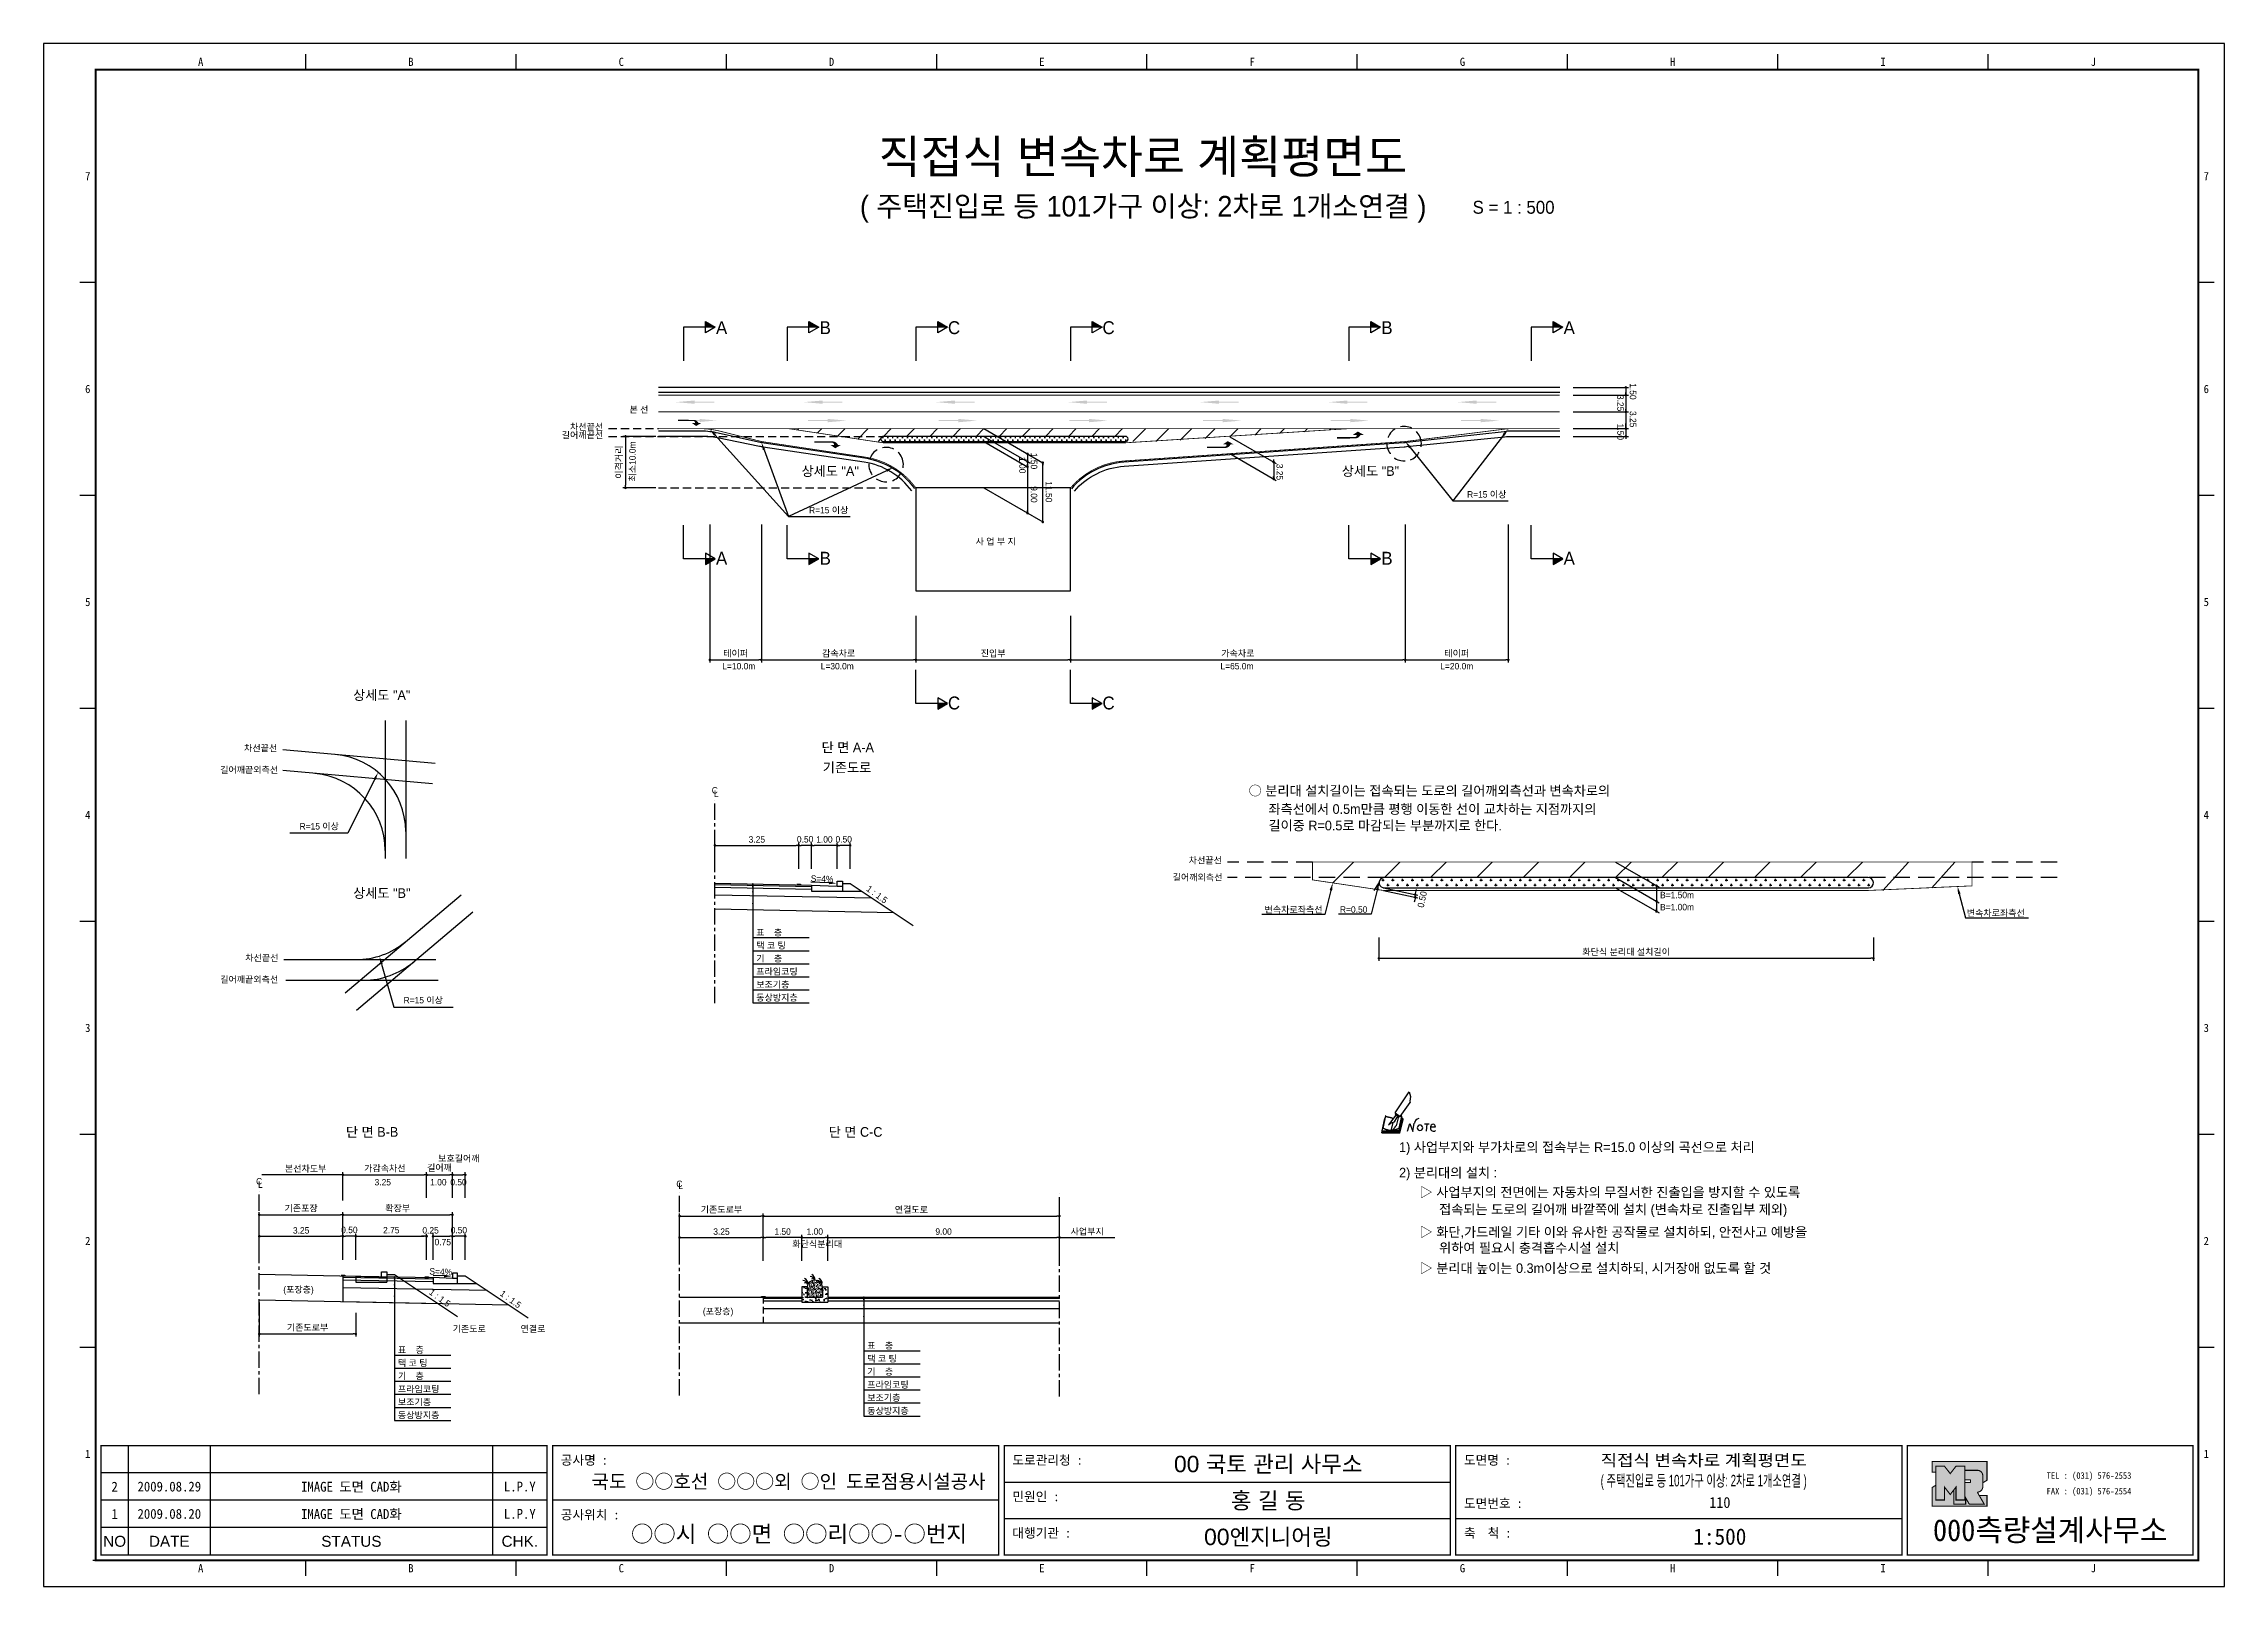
# Model space of a CAD drawing. Header units: millimetres. Extents: x 473 to 897, y 8 to 307.
import ezdxf
from ezdxf.enums import TextEntityAlignment as Align

# ---------------------------------------------------------------- set-up
doc = ezdxf.new("R2010")
doc.units = ezdxf.units.MM
doc.linetypes.add('CENTER', pattern=[50.8, 31.75, -6.35, 6.35, -6.35])
doc.linetypes.add('HIDDEN', pattern=[9.525, 6.35, -3.175])
for name, color, linetype in [('CC-GSTR-0004', 4, 'Continuous'), ('CM-LANE-0030', 30, 'Continuous'), ('CZ-DIMT-0002', 7, 'Continuous'), ('CZ-EXST-0002', 1, 'Continuous'), ('CZ-LIN1-0007', 7, 'Continuous'), ('CZ-LIN2-0003', 3, 'Continuous'), ('CZ-LINE-0001', 7, 'Continuous'), ('CZ-TEXT-BOX0', 7, 'Continuous'), ('TITLE', 7, 'Continuous')]:
    doc.layers.add(name, color=color, linetype=linetype)
doc.styles.add('견고딕', font='arial.ttf')
doc.styles.add('돋움', font='')
doc.styles.add('돋음체', font='')
doc.styles.get('돋움').set_extended_font_data('Dotum')
doc.styles.get('돋음체').set_extended_font_data('DotumChe')

msp = doc.modelspace()

# ---------------------------------------------------------------- texts
at = {"layer": 'CZ-DIMT-0002', "style": '돋움'}
for s, height, p in [('A', 2.5, (604.89, 251.82)), ('B', 2.5, (625.01, 251.82)), ('C', 2.5, (650.01, 251.82)), ('C', 2.5, (680.01, 251.82)), ('B', 2.5, (734.06, 251.82)), ('A', 2.5, (769.44, 251.82)), ('차선끝선', 1.25, (578.68, 232.57)), ('본 선', 1.25, (588.83, 235.92)), ('길어깨끝선', 1.25, (577.88, 230.97)), ('상세도 "A"', 1.875, (625.97, 223.98)), ('상세도 "B"', 1.875, (730.85, 224)), ('R=15 이상', 1.25, (753.43, 219.47)), ('R=15 이상', 1.25, (625.68, 216.41)), ('A', 2.5, (604.89, 207.08)), ('B', 2.5, (625.01, 207.08)), ('사 업 부 지', 1.25, (658.1, 210.32)), ('B', 2.5, (734.06, 207.08)), ('A', 2.5, (769.44, 207.08)), ('L=10.0m', 1.25, (608.23, 186.13)), ('L=30.0m', 1.25, (627.34, 186.13)), ('L=65.0m', 1.25, (704.94, 186.13)), ('L=20.0m', 1.25, (747.61, 186.13)), ('C', 2.5, (650.01, 178.99)), ('C', 2.5, (680.01, 178.99)), ('차선끝선', 1.25, (515.4, 170.21)), ('길어깨끝외측선', 1.25, (513.17, 166.01)), ('C', 1.25, (603.56, 162.05)), ('L', 1.25, (603.83, 161.39)), ('R=15 이상', 1.25, (526.78, 155.06)), ('차선끝선', 1.25, (698.8, 148.45)), ('차선끝선', 1.25, (515.63, 129.53)), ('길어깨끝외측선', 1.25, (513.18, 125.34)), ('R=15 이상', 1.25, (546.97, 121.32)), ('C', 1.25, (515.1, 86.18)), ('L', 1.25, (515.36, 85.52)), ('C', 1.25, (596.69, 85.68)), ('L', 1.25, (596.95, 85.28))]:
    msp.add_text(s, height=height, dxfattribs=at).set_placement(p, align=Align.MIDDLE_CENTER)
for s, rotation, p in [('3.25', 270, (778.76, 238.77)), ('1.50', 270, (781.2, 241.04)), ('1.50', 270, (778.76, 233.21)), ('3.25', 270, (781.2, 235.65)), ('최소10.0m', 90, (588.21, 221.97))]:
    msp.add_text(s, height=1.25, rotation=rotation, dxfattribs=at).set_placement(p)
for s, p in [('○ 분리대 설치길이는 접속되는 도로의 길어깨외측선과 변속차로의', (707.2, 161.97)), ('좌측선에서 0.5m만큼 평행 이동한 선이 교차하는 지점까지의', (711.05, 158.41)), ('길이중 R=0.5로 마감되는 부분까지로 한다.', (711.05, 155.21)), ('1) 사업부지와 부가차로의 접속부는 R=15.0 이상의 곡선으로 처리', (736.41, 92.79)), ('2) 분리대의 설치 :', (736.41, 87.85)), ('▷ 사업부지의 전면에는 자동차의 무질서한 진출입을 방지할 수 있도록', (740.39, 84.05)), ('접속되는 도로의 길어깨 바깥쪽에 설치 (변속차로 진출입부 제외)', (744.18, 80.72)), ('▷ 화단,가드레일 기타 이와 유사한 공작물로 설치하되, 안전사고 예방을', (740.39, 76.32)), ('위하여 필요시 충격흡수시설 설치', (744.18, 73.25)), ('▷ 분리대 높이는 0.3m이상으로 설치하되, 시거장애 없도록 할 것', (740.39, 69.31))]:
    msp.add_text(s, height=1.875, dxfattribs=at).set_placement(p, align=Align.MIDDLE_LEFT)
for s, rotation, p in [('S=4%', 357.7094, (624.4, 144.87)), ('1 : 1.5', 323.8881, (635.06, 141.83)), ('S=4%', 357.7094, (550.37, 68.63)), ('1 : 1.5', 323.8881, (550.19, 63.54)), ('1 : 1.5', 323.8881, (563.94, 63.29))]:
    msp.add_text(s, height=1.25, rotation=rotation, dxfattribs=at).set_placement(p, align=Align.MIDDLE_CENTER)
for s, p in [('길어깨외측선', (692.45, 144.54)), ('B=1.50m', (787.08, 141.1)), ('B=1.00m', (787.08, 138.76)), ('변속차로좌측선', (710.29, 138.27)), ('R=0.50', (724.93, 138.29)), ('변속차로좌측선', (846.62, 137.6)), ('표    층', (611.61, 133.84)), ('택 코 팅', (611.61, 131.31)), ('프라임코팅', (611.61, 126.25)), ('기    층', (611.61, 128.78)), ('보조기층', (611.61, 123.72)), ('동상방지층', (611.61, 121.19)), ('3.25', (537.52, 85.37)), ('1.00', (548.31, 85.37)), ('0.50', (552.22, 85.37)), ('사업부지', (672.64, 75.79)), ('화단식분리대', (618.63, 73.38)), ('(포장층)', (519.79, 64.54)), ('(포장층)', (601.25, 60.32)), ('기존도로', (552.68, 56.93)), ('연결로', (565.86, 56.93)), ('표    층', (633.16, 53.67)), ('표    층', (542.05, 52.82)), ('택 코 팅', (542.05, 50.29)), ('택 코 팅', (633.16, 51.14)), ('프라임코팅', (542.05, 45.22)), ('기    층', (542.05, 47.75)), ('프라임코팅', (633.16, 46.08)), ('기    층', (633.16, 48.61)), ('보조기층', (542.05, 42.69)), ('보조기층', (633.16, 43.55)), ('동상방지층', (633.16, 41.01)), ('동상방지층', (542.05, 40.16))]:
    msp.add_text(s, height=1.25, dxfattribs=at).set_placement(p)
at = {"layer": 'CZ-DIMT-0002', "char_height": 1.25, "attachment_point": 5, "style": '돋움'}
for s, insert, rotation in [('1.00', (663.27, 225.13), 270), ('1.50', (665.53, 225.94), 270), ('3.25', (713.23, 223.82), 270), ('9.00', (665.53, 219.46), 270), ('11.50', (668.42, 219.97), 270), ('\\A1;0.50', (740.9, 140.87), 78.0015)]:
    msp.add_mtext(s, dxfattribs=dict(at, insert=insert, rotation=rotation))
at = {"layer": 'CZ-DIMT-0002', "insert": (524.14, 88.56), "char_height": 1.25, "attachment_point": 5, "style": '돋움'}
msp.add_mtext('본선차도부', dxfattribs=at)
at = {"layer": 'CZ-LINE-0001', "insert": (585.04, 225.73), "char_height": 1.25, "attachment_point": 5, "rotation": 90, "style": '돋움'}
msp.add_mtext('\\A1;이격거리', dxfattribs=at)
at = {"layer": 'CZ-LINE-0001', "char_height": 1.25, "attachment_point": 5, "style": '돋움'}
for s, insert in [('\\A1;테이퍼', (607.61, 188.55)), ('\\A1;감속차로', (627.61, 188.55)), ('\\A1;진입부', (657.61, 188.55)), ('\\A1;가속차로', (705.11, 188.55)), ('\\A1;테이퍼', (747.61, 188.55)), ('\\A1;3.25', (611.73, 152.5)), ('\\A1;0.50', (621.1, 152.53)), ('\\A1;1.00', (624.85, 152.51)), ('\\A1;0.50', (628.6, 152.53)), ('\\A1;화단식 분리대 설치길이', (780.49, 130.63)), ('\\A1;가감속차선', (539.51, 88.62)), ('\\A1;길어깨', (550.13, 88.74)), ('\\A1;보호길어깨', (553.88, 90.54)), ('\\A1;기존포장', (523.26, 80.87)), ('\\A1;확장부', (542.01, 80.87)), ('\\A1;기존도로부', (604.86, 80.63)), ('\\A1;연결도로', (641.73, 80.62)), ('\\A1;3.25', (523.26, 76.64)), ('\\A1;0.50', (532.63, 76.72)), ('\\A1;2.75', (540.76, 76.68)), ('\\A1;0.25', (548.39, 76.65)), ('\\A1;0.50', (553.88, 76.67)), ('\\A1;3.25', (604.86, 76.4)), ('\\A1;1.50', (616.73, 76.4)), ('\\A1;1.00', (622.98, 76.4)), ('\\A1;9.00', (647.98, 76.4)), ('\\A1;0.75', (550.76, 74.37)), ('\\A1;기존도로부', (524.51, 57.73))]:
    msp.add_mtext(s, dxfattribs=dict(at, insert=insert))
at = {"layer": 'CZ-TEXT-BOX0', "style": '돋움'}
for s, p in [('상세도 "A"', (538.91, 180.52)), ('단 면 A-A', (629.38, 170.37)), ('기존도로', (629.24, 166.47)), ('상세도 "B"', (538.93, 142.1)), ('단 면 B-B', (537.04, 95.75)), ('단 면 C-C', (630.9, 95.75))]:
    msp.add_text(s, height=1.875, dxfattribs=at).set_placement(p, align=Align.MIDDLE_CENTER)
at = {"layer": 'TITLE', "color": 3, "linetype": 'Continuous', "style": '돋음체'}
for s, p in [('A', (503.76, 303.41)), ('B', (544.58, 303.41)), ('C', (585.41, 303.41)), ('D', (626.23, 303.41)), ('E', (667.06, 303.41)), ('F', (707.88, 303.41)), ('G', (748.71, 303.41)), ('H', (789.53, 303.41)), ('I', (830.36, 303.41)), ('J', (871.18, 303.41)), ('7', (481.84, 281.24)), ('7', (893.11, 281.24)), ('6', (481.84, 239.91)), ('6', (893.11, 239.91)), ('5', (481.84, 198.58)), ('5', (893.11, 198.58)), ('4', (481.84, 157.25)), ('4', (893.11, 157.25)), ('3', (481.84, 115.93)), ('3', (893.11, 115.93)), ('2', (481.84, 74.6)), ('2', (893.11, 74.6)), ('1', (481.84, 33.27)), ('1', (893.11, 33.27)), ('A', (503.76, 11.09)), ('B', (544.58, 11.09)), ('C', (585.41, 11.09)), ('D', (626.23, 11.09)), ('E', (667.06, 11.09)), ('F', (707.88, 11.09)), ('G', (748.71, 11.09)), ('H', (789.53, 11.09)), ('I', (830.36, 11.09)), ('J', (871.18, 11.09))]:
    msp.add_text(s, height=1.59, dxfattribs=at).set_placement(p, align=Align.MIDDLE)
at = {"layer": 'TITLE', "style": '돋움'}
for s, height, p in [('직접식 변속차로 계획평면도', 6.5, (686.68, 285.02)), ('( 주택진입로 등 101가구 이상: 2차로 1개소연결 )', 4, (686.73, 275.39))]:
    msp.add_text(s, height=height, dxfattribs=at).set_placement(p, align=Align.MIDDLE_CENTER)
msp.add_text('S = 1 : 500', height=2.5, dxfattribs=at).set_placement((750.68, 275.18), align=Align.MIDDLE_LEFT)
at = {"layer": 'TITLE', "style": '돋음체'}
for s, p in [('공사명 : ', (573.67, 31.17)), ('도로관리청 :', (661.34, 31.17)), ('도면명 :', (749.01, 31.17)), ('민원인 :', (661.34, 24.09)), ('공사위치 :', (573.67, 20.56)), ('도면번호 :', (749.01, 22.77)), ('대행기관 :', (661.34, 17.02)), ('축  척 :', (749.01, 17.02))]:
    msp.add_text(s, height=1.804, dxfattribs=at).set_placement(p)
at = {"layer": 'TITLE', "color": 7, "linetype": 'Continuous'}
for s, height, style, p in [('00 국토 관리 사무소', 3.1832, '견고딕', (711.01, 31.34)), ('국도 ○○호선 ○○○외 ○인 도로점용시설공사', 2.7, '돋음체', (617.89, 27.96)), ('홍 길 동', 3.183, '견고딕', (711.01, 24.27)), ('○○시 ○○면 ○○리○○-○번지', 3.1832, '돋음체', (619.91, 17.79)), ('00엔지니어링', 3.183, '견고딕', (711.01, 17.2))]:
    msp.add_text(s, height=height, dxfattribs=dict(at, style=style)).set_placement(p, align=Align.MIDDLE)
at = {"layer": 'TITLE', "style": '돋움'}
for s, width, p, p2 in [('직접식 변속차로 계획평면도', 1.010039, (775.55, 30.91), (815.55, 30.91)), ('( 주택진입로 등 101가구 이상: 2차로 1개소연결 )', 0.572675, (775.55, 26.96), (815.55, 26.96))]:
    msp.add_text(s, height=2.25, dxfattribs=dict(at, width=width)).set_placement(p, p2, align=Align.FIT)
at = {"layer": 'TITLE', "color": 180, "style": '돋음체'}
for s, p in [('TEL : (031) 576-2553', (862.12, 28.44)), ('FAX : (031) 576-2554', (862.12, 25.41))]:
    msp.add_text(s, height=1.2733, dxfattribs=at).set_placement(p)
at = {"layer": 'TITLE', "color": 1, "linetype": 'Continuous', "style": '돋음체'}
msp.add_text('2', height=1.91, dxfattribs=at).set_placement((487.06, 26.92), align=Align.MIDDLE)
at = {"layer": 'TITLE', "linetype": 'Continuous'}
for s, height, style, p in [('2009.08.29', 1.91, '돋음체', (497.67, 26.92)), ('L.P.Y', 1.91, '돋음체', (565.71, 26.92)), ('1', 1.91, '돋음체', (487.06, 21.62)), ('2009.08.20', 1.91, '돋음체', (497.67, 21.62)), ('L.P.Y', 1.91, '돋음체', (565.71, 21.62)), ('110', 2.122, '돋음체', (798.68, 23.83)), ('NO', 2.122, '견고딕', (487.06, 16.31)), ('DATE', 2.122, '견고딕', (497.67, 16.31)), ('STATUS', 2.122, '견고딕', (533.02, 16.31)), ('CHK.', 2.122, '견고딕', (565.71, 16.31)), ('1:500', 3.183, '돋음체', (798.68, 17.2))]:
    msp.add_text(s, height=height, dxfattribs=dict(at, style=style)).set_placement(p, align=Align.MIDDLE)
at = {"layer": 'TITLE', "style": '돋음체'}
for p in [(533.02, 26.92), (533.02, 21.62)]:
    msp.add_text('IMAGE 도면 CAD화', height=1.9099, dxfattribs=at).set_placement(p, align=Align.MIDDLE)
at = {"layer": 'TITLE', "color": 180, "style": '돋음체'}
msp.add_text('000측량설계사무소', height=4.244, dxfattribs=at).set_placement((862.81, 16.35), align=Align.CENTER)

# ---------------------------------------------------------------- blocks, each defined once
blk = doc.blocks.new('note')
for p, q in [((0.85, 3.5), (3.53, 7.57)), ((1.8, 2.79), (3.74, 5.46)), ((3.53, 7.57), (3.8, 6.64)), ((3.8, 6.64), (3.69, 5.72)), ((3.69, 5.72), (3.74, 5.46)), ((-1.24, 2.36), (-1.77, 0)), ((-1.77, 0), (1.77, 0)), ((-1.77, 0), (-1.77, -0.3)), ((-1.53, 0.52), (-1.55, 0.54)), ((-1.01, 2.9), (-1.53, 0.52)), ((-1.48, 0.48), (-1.53, 0.52)), ((-1.43, 0.44), (-1.48, 0.48)), ((-1.38, 0.41), (-1.43, 0.44)), ((-1.33, 0.4), (-1.38, 0.41)), ((-1.27, 0.37), (-1.33, 0.4)), ((-1.22, 0.35), (-1.27, 0.37)), ((-1.13, 2.36), (-1.24, 2.36)), ((-1.17, 0.33), (-1.22, 0.35)), ((-1.12, 0.32), (-1.17, 0.33)), ((-1.02, 0.25), (-1.12, 0.32)), ((-0.97, 0.22), (-1.02, 0.25)), ((-1, 2.9), (-1.01, 2.9)), ((-0.98, 2.85), (-1, 2.9)), ((-0.95, 2.8), (-0.98, 2.85)), ((-0.93, 0.21), (-0.97, 0.22)), ((-0.9, 2.75), (-0.95, 2.8)), ((-0.88, 0.19), (-0.93, 0.21)), ((-0.85, 2.72), (-0.9, 2.75)), ((-0.8, 0.18), (-0.88, 0.19)), ((-0.79, 2.69), (-0.85, 2.72)), ((-0.75, 0.17), (-0.8, 0.18)), ((-0.74, 2.68), (-0.79, 2.69)), ((-0.7, 0.16), (-0.75, 0.17)), ((-0.69, 2.65), (-0.74, 2.68)), ((-0.64, 0.15), (-0.7, 0.16)), ((-0.64, 2.65), (-0.69, 2.65)), ((-0.59, 2.63), (-0.64, 2.65)), ((-0.58, 0.14), (-0.64, 0.15)), ((-0.54, 2.62), (-0.59, 2.63)), ((-0.53, 0.13), (-0.58, 0.14)), ((-0.48, 2.61), (-0.54, 2.62)), ((-0.48, 0.12), (-0.53, 0.13)), ((-0.43, 2.61), (-0.48, 2.61)), ((-0.43, 0.11), (-0.48, 0.12)), ((0.75, 2.77), (-0.46, 1.16)), ((0.37, 2.24), (-0.46, 1.16)), ((-0.46, 1.16), (-0.08, 1.47)), ((-0.38, 2.59), (-0.43, 2.61)), ((-0.38, 0.08), (-0.43, 0.11)), ((-0.33, 2.59), (-0.38, 2.59)), ((-0.29, 0.06), (-0.38, 0.08)), ((-0.27, 2.58), (-0.33, 2.59)), ((-0.23, 0.05), (-0.29, 0.06)), ((-0.22, 2.57), (-0.27, 2.58)), ((-0.16, 0.04), (-0.23, 0.05)), ((-0.17, 2.56), (-0.22, 2.57)), ((-0.12, 2.55), (-0.17, 2.56)), ((-0.11, 0.03), (-0.16, 0.04)), ((-0.07, 2.53), (-0.12, 2.55)), ((-0.04, 0.02), (-0.11, 0.03)), ((-0.08, 1.47), (0.72, 1.75)), ((-0.01, 2.51), (-0.07, 2.53)), ((-0.05, -0.3), (-0.05, 0)), ((0, 0), (-0.04, 0.02)), ((0.04, 2.5), (-0.01, 2.51)), ((0.37, 1.63), (0, 0)), ((0, 0), (1.6, 0.53)), ((0, 0), (1.65, 0.18)), ((0, 0.01), (0.06, 0.04)), ((0, -0.3), (0, 0)), ((0.09, 2.48), (0.04, 2.5)), ((0.05, -0.3), (0.05, 0)), ((0.06, 0.04), (0.11, 0.07)), ((0.14, 2.48), (0.09, 2.48)), ((0.11, 0.07), (0.16, 0.09)), ((0.2, 2.47), (0.14, 2.48)), ((0.16, 0.09), (0.21, 0.12)), ((0.26, 2.43), (0.18, 2.46)), ((0.21, 0.12), (0.27, 0.14)), ((0.34, 2.4), (0.26, 2.43)), ((0.27, 0.14), (0.36, 0.19)), ((0.45, 2.37), (0.34, 2.4)), ((0.36, 0.19), (0.41, 0.22)), ((0.41, 0.22), (0.46, 0.27)), ((0.46, 0.27), (0.51, 0.3)), ((0.51, 0.3), (0.56, 0.34)), ((0.56, 0.34), (0.6, 0.4)), ((0.6, 0.4), (0.64, 0.45)), ((0.64, 0.45), (0.67, 0.51)), ((0.67, 0.51), (0.74, 0.58)), ((0.72, 1.75), (1.16, 2.53)), ((0.74, 0.58), (0.79, 0.63)), ((1, 3.1), (0.75, 2.77)), ((0.79, 0.63), (0.83, 0.68)), ((0.83, 0.68), (0.86, 0.73)), ((0.85, 3.5), (1.8, 2.79)), ((1, 3.4), (0.85, 3.21)), ((0.85, 3.21), (1.52, 2.71)), ((0.86, 0.73), (0.89, 0.79)), ((0.89, 0.84), (0.92, 0.89)), ((0.89, 0.79), (0.89, 0.84)), ((0.92, 0.89), (0.96, 0.95)), ((0.96, 0.95), (1.01, 0.97)), ((1.47, 2.74), (1.01, 0.97)), ((1.16, 2.53), (1.37, 2.82)), ((2.13, 2.84), (1.44, 2.63)), ((1.52, 2.71), (1.66, 2.9)), ((1.6, 0.53), (2.13, 2.84)), ((1.65, 0.18), (2.19, 2.48)), ((1.77, 0), (2.3, 2.36)), ((1.77, -0.3), (2.3, 2.07)), ((1.77, -0.38), (2.3, 1.99)), ((1.77, -0.44), (2.3, 1.93)), ((1.77, 0), (1.77, -0.3)), ((2.19, 2.48), (2.04, 2.47)), ((2.3, 2.36), (2.16, 2.36)), ((2.3, 2.36), (2.3, 2.07)), ((3.21, -0.08), (3.68, 1.4)), ((3.68, 1.4), (4.26, -0.14)), ((4.26, -0.14), (4.56, 1.44)), ((6.55, 1.34), (7.46, 1.34)), ((7.01, 1.34), (6.87, -0.11)), ((7.71, 0.77), (7.71, 0.55)), ((7.71, 0.77), (8.67, 0.77)), ((-1.77, -0.3), (1.77, -0.3)), ((-1.77, -0.43), (-1.77, -0.3)), ((-1.77, -0.37), (1.77, -0.37)), ((-1.77, -0.43), (1.77, -0.43))]:
    blk.add_line(p, q)
for centre, major_axis, start_param, end_param in [((0.4, 2.31), (0.0702, 0.0702), 3.283946, 6.425539), ((5.68, 1.23), (-0.806, 0.806), -0.591174, 0.597824), ((5.66, 0.58), (-0.378, 0.378), 3.926991, 10.210176), ((8.3, 0.49), (0.422, 0.422), 2.265602, 4.634911), ((8.19, 0.77), (-0.342, 0.342), 3.926991, 7.068583)]:
    blk.add_ellipse(centre, major_axis=major_axis, ratio=1, start_param=start_param, end_param=end_param)
blk = doc.blocks.new('_Dot')
at = {"color": 0, "linetype": 'ByBlock', "lineweight": -2}
blk.add_line((-0.5, 0), (-1, 0), dxfattribs=at)
at = {"color": 0, "linetype": 'ByBlock', "const_width": 0.5}
blk.add_lwpolyline([(-0.25, 0, 1), (0.25, 0, 1)], format="xyb", close=True, dxfattribs=at)

# ---------------------------------------------------------------- hatches: boundary and pattern name
at = {"layer": 'CM-LANE-0030'}
h = msp.add_hatch(dxfattribs=at)
h.set_pattern_fill('ANSI31', color=30, style=0)
h.set_pattern_definition([(45, (469.8626, 1.407), (-2.245064, 2.245064), [])])
h.paths.add_polyline_path([(690.56, 229.73), (726.67, 232.23), (617.86, 232.23), (633.21, 229.93, -0.015132), (634.3, 229.73), (636.24, 229.73, 0.001024), (636.16, 229.75, -0.857281), (636.32, 230.73), (683.3, 230.73, -0.966023), (683.33, 229.73), (683.32, 229.73)])
at = {"layer": 'CZ-EXST-0002'}
h = msp.add_hatch(dxfattribs=at)
h.set_pattern_fill('AR-CONC', color=256, scale=0.01, style=0)
h.set_pattern_definition([(50, (-487.637, 3546.5537), (1.8218467, -0.15939086), [0.1905, -2.0955]), (355, (-487.637, 3546.5537), (-0.3524283, 1.9105664), [0.1524, -1.6764]), (100.451, (-487.4851, 3546.5404), (1.469425, 1.7511669), [0.1619, -1.7809]), (46.1842, (-487.637, 3547.0617), (2.7107904, -0.4204233), [0.28575, -3.14325]), (96.6356, (-487.411, 3547.0266), (2.3740423, 2.4742556), [0.24285, -2.67135]), (351.184, (-487.637, 3547.0617), (2.374046, 2.4742512), [0.2286, -2.5146]), (21, (-487.383, 3546.9347), (1.5161488, -1.0226552), [0.1905, -2.0955]), (326, (-487.383, 3546.9347), (0.6180203, 1.8418797), [0.1524, -1.6764]), (71.4514, (-487.2566, 3546.8494), (2.1341649, 0.8192286), [0.1619, -1.7809]), (37.5, (-487.63693, 3546.55366), (0.03088603, 0.84555039), [0, -1.65608, 0, -1.7018, 0, -1.68275]), (7.5, (-487.6369, 3546.5537), (0.66819663, 1.00180575), [0, -0.97028, 0, -1.61798, 0, -0.64135]), (327.5, (-488.20335, 3546.55366), (1.35590595, -0.05728744), [0, -0.635, 0, -1.9812, 0, -2.6289]), (317.5, (-488.4574, 3546.5537), (1.4812918, 0.2542649), [0, -0.8255, 0, -1.31572, 0, -1.8669])])
h.paths.add_polyline_path([(625.48, 62.71), (625.48, 65.71), (624.48, 65.71), (624.48, 63.71), (621.48, 63.71), (621.48, 65.71), (620.48, 65.71), (620.48, 62.71)])
h = msp.add_hatch(dxfattribs=at)
h.set_pattern_fill('AR-SAND', color=256, scale=0.01, style=0)
h.set_pattern_definition([(37.5, (-487.63693, 3546.55366), (-0.016000313, 0.489413237), [0, -0.38608, 0, -0.4318, 0, -0.41275]), (7.5, (-487.63693, 3546.55366), (0.44952328, 0.7168251), [0, -0.20828, 0, -0.34798, 0, -0.13335]), (327.5, (-487.94935, 3546.55366), (0.79099237, 0.001437185), [0, -0.127, 0, -0.4572, 0, -0.5969]), (317.5, (-487.94935, 3546.55366), (0.76355645, 0.22292932), [0, -0.0635, 0, -0.29972, 0, -0.3429])])
edge = h.paths.add_edge_path()
edge.add_ellipse((622.98, 65.71), major_axis=(-1.5, 0), ratio=0.829212, start_angle=180, end_angle=360)
edge.add_line((621.48, 65.71), (621.48, 63.71))
edge.add_line((621.48, 63.71), (624.48, 63.71))
edge.add_line((624.48, 63.71), (624.48, 65.71))
at = {"layer": 'CZ-LIN1-0007'}
for points in [[(599.63, 237.69), (599.63, 237.48), (603.46, 237.48), (603.46, 237.26), (599.63, 237.26), (599.63, 237.05), (595.98, 237.37)], [(624.52, 237.69), (624.52, 237.48), (628.35, 237.48), (628.35, 237.26), (624.52, 237.26), (624.52, 237.05), (620.87, 237.37)], [(650.19, 237.69), (650.19, 237.48), (654.01, 237.48), (654.01, 237.26), (650.19, 237.26), (650.19, 237.05), (646.54, 237.37)], [(675.85, 237.69), (675.85, 237.48), (679.68, 237.48), (679.68, 237.26), (675.85, 237.26), (675.85, 237.05), (672.2, 237.37)], [(701.47, 237.69), (701.47, 237.48), (705.29, 237.48), (705.29, 237.26), (701.47, 237.26), (701.47, 237.05), (697.82, 237.37)], [(726.39, 237.69), (726.39, 237.48), (730.22, 237.48), (730.22, 237.26), (726.39, 237.26), (726.39, 237.05), (722.74, 237.37)], [(751.46, 237.69), (751.46, 237.48), (755.29, 237.48), (755.29, 237.26), (751.46, 237.26), (751.46, 237.05), (747.81, 237.37)], [(599.51, 233.93, -0.267976), (600.42, 233.32), (600.97, 233.33), (599.94, 232.75), (599.11, 233.32), (599.72, 233.32, 0.504994), (599.45, 233.69), (596.4, 233.71), (596.4, 233.95)], [(600.64, 234.1), (600.64, 233.91), (597.21, 233.91), (597.21, 233.72), (600.64, 233.72), (600.64, 233.53), (603.91, 233.81)], [(625.51, 234.11), (625.51, 233.9), (621.68, 233.9), (621.68, 233.69), (625.51, 233.69), (625.51, 233.47), (629.16, 233.79)], [(650.86, 234.11), (650.86, 233.9), (647.04, 233.9), (647.04, 233.69), (650.86, 233.69), (650.86, 233.47), (654.51, 233.79)], [(676.21, 234.11), (676.21, 233.9), (672.39, 233.9), (672.39, 233.69), (676.21, 233.69), (676.21, 233.47), (679.86, 233.79)], [(702.18, 234.11), (702.18, 233.9), (698.35, 233.9), (698.35, 233.69), (702.18, 233.69), (702.18, 233.47), (705.83, 233.79)], [(726.92, 234.11), (726.92, 233.9), (723.1, 233.9), (723.1, 233.69), (726.92, 233.69), (726.92, 233.47), (730.57, 233.79)], [(752.27, 234.11), (752.27, 233.9), (748.45, 233.9), (748.45, 233.69), (752.27, 233.69), (752.27, 233.47), (755.92, 233.79)], [(626.46, 229.76, -0.267976), (627.48, 229.08), (628.11, 229.08), (626.94, 228.42), (626, 229.07), (626.69, 229.07, 0.504994), (626.38, 229.49), (622.92, 229.51), (622.92, 229.78)], [(702.66, 228.46, 0.267976), (703.69, 229.15), (704.32, 229.15), (703.15, 229.81), (702.21, 229.16), (702.9, 229.15, -0.504994), (702.59, 228.74), (699.13, 228.72), (699.13, 228.44)], [(727.91, 230.32, 0.267976), (728.94, 231.01), (729.57, 231.01), (728.4, 231.67), (727.45, 231.02), (728.15, 231.01, -0.504994), (727.84, 230.59), (724.37, 230.58), (724.38, 230.3)], [(620.23, 143.68), (620.23, 143.81), (619.48, 143.82), (619.48, 143.7)], [(531.76, 67.82), (531.76, 67.95), (531.01, 67.96), (531.01, 67.84)], [(548.01, 67.5), (548.01, 67.62), (547.26, 67.64), (547.26, 67.51)], [(613.36, 63.71), (613.36, 63.83), (612.61, 63.83), (612.61, 63.71)]]:
    msp.add_hatch(color=256, dxfattribs=at).paths.add_polyline_path(points)
at = {"layer": 'CZ-LIN2-0003'}
h = msp.add_hatch(dxfattribs=at)
h.set_pattern_fill('CROSS', color=256, scale=0.075, style=0)
h.set_pattern_definition([(0, (469.86263, 1.4069), (0.47625, 0.47625), [0.238125, -0.714375]), (90, (469.9817, 1.28785), (-0.47625, 0.47625), [0.238125, -0.714375])])
h.paths.add_polyline_path([(683.3, 230.73), (636.32, 230.73, 1), (636.32, 229.73), (683.3, 229.73, 1)])
h = msp.add_hatch(dxfattribs=at)
h.set_pattern_fill('CROSS', color=256, scale=0.15, style=0)
h.set_pattern_definition([(0, (400.6267, -313.5342), (0.9525, 0.9525), [0.47625, -1.42875]), (90, (400.8648, -313.7723), (-0.9525, 0.9525), [0.47625, -1.42875])])
h.paths.add_polyline_path([(733.53, 145.11, 0.857281), (733.23, 143.16, -0.001024), (733.38, 143.11), (827.5, 143.11, 1), (827.5, 145.11)])
at = {"layer": 'CZ-LINE-0001'}
for points in [[(601.73, 253), (601.73, 251.9), (603.64, 251.9)], [(621.85, 253), (621.85, 251.9), (623.76, 251.9)], [(646.85, 253), (646.85, 251.9), (648.76, 251.9)], [(676.85, 253), (676.85, 251.9), (678.76, 251.9)], [(730.91, 253), (730.91, 251.9), (732.81, 251.9)], [(766.29, 253), (766.29, 251.9), (768.19, 251.9)], [(603.64, 206.95), (601.73, 206.95), (601.73, 205.85)], [(623.76, 206.95), (621.85, 206.95), (621.85, 205.85)], [(732.81, 206.95), (730.91, 206.95), (730.91, 205.85)], [(768.19, 206.95), (766.29, 206.95), (766.29, 205.85)], [(648.76, 178.86), (646.85, 178.86), (646.85, 177.76)], [(678.76, 178.86), (676.85, 178.86), (676.85, 177.76)]]:
    msp.add_hatch(color=256, dxfattribs=at).paths.add_polyline_path(points)
at = {"layer": 'TITLE', "ltscale": 150}
h = msp.add_hatch(color=8, dxfattribs=at)
edge = h.paths.add_edge_path()
edge.add_line((850.55, 31.8), (839.88, 31.8))
edge.add_line((839.88, 31.8), (839.88, 29.72))
edge.add_line((839.88, 29.72), (840.59, 29.72))
edge.add_line((840.59, 29.72), (840.59, 30.89))
edge.add_line((840.59, 30.89), (842.28, 30.89))
edge.add_line((842.28, 30.89), (843.41, 29.44))
edge.add_line((843.41, 29.44), (844.53, 30.89))
edge.add_line((844.53, 30.89), (846.23, 30.89))
edge.add_line((846.23, 30.89), (846.23, 30.09))
edge.add_line((846.23, 30.09), (848.66, 30.09))
edge.add_arc((848.66, 29.02), 1.07, 0, 90, ccw=False)
edge.add_line((849.73, 29.02), (849.73, 27.66))
edge.add_line((849.73, 27.66), (850.55, 28.16))
edge.add_line((850.55, 28.16), (850.55, 31.8))
h.paths.add_polyline_path([(844.09, 26.27), (843.41, 25.39), (842.28, 26.84), (842.28, 24.33), (840.59, 24.33), (840.59, 27.18), (839.88, 26.74), (839.88, 23.11), (850.55, 23.11), (850.55, 25.19), (849.05, 25.19), (850, 23.53), (847.1, 23.53), (846.4, 24.74), (846.4, 23.53), (844.09, 23.53)])
msp.add_hatch(color=5, dxfattribs=at).paths.add_polyline_path([(846.23, 30.89), (844.53, 30.89), (843.41, 29.44), (842.28, 30.89), (840.59, 30.89), (840.59, 24.33), (842.28, 24.33), (842.28, 26.84), (843.41, 25.39), (844.53, 26.84), (844.53, 24.33), (846.23, 24.33)])
h = msp.add_hatch(color=161, dxfattribs=at)
edge = h.paths.add_edge_path()
edge.add_arc((848.66, 29.02), 1.07, 360, 450)
edge.add_line((848.66, 30.09), (846.23, 30.09))
edge.add_line((846.23, 30.09), (846.23, 28.24))
edge.add_line((846.23, 28.24), (847.22, 28.24))
edge.add_arc((847.22, 28.13), 0.113, 0, 90, ccw=False)
edge.add_line((847.33, 28.13), (847.33, 27.82))
edge.add_arc((847.22, 27.82), 0.113, 270, 360, ccw=False)
edge.add_line((847.22, 27.7), (846.23, 27.7))
edge.add_line((846.23, 27.7), (846.23, 24.33))
edge.add_line((846.23, 24.33), (844.53, 24.33))
edge.add_line((844.53, 24.33), (844.53, 26.84))
edge.add_line((844.53, 26.84), (844.09, 26.27))
edge.add_line((844.09, 26.27), (844.09, 23.53))
edge.add_line((844.09, 23.53), (846.4, 23.53))
edge.add_line((846.4, 23.53), (846.4, 24.74))
edge.add_line((846.4, 24.74), (847.1, 23.53))
edge.add_line((847.1, 23.53), (850, 23.53))
edge.add_line((850, 23.53), (848.66, 25.85))
edge.add_arc((848.66, 26.92), 1.07, 270, 360)
edge.add_line((849.73, 26.92), (849.73, 29.02))

# ---------------------------------------------------------------- linework, layer by layer
at = {"color": 0, "linetype": 'ByBlock', "lineweight": -2}
for p, q in [((780.44, 239.98), (780.44, 239.73)), ((780.44, 238.98), (780.44, 239.23)), ((780.44, 238.48), (780.44, 238.23)), ((780.44, 235.73), (780.44, 235.98)), ((780.44, 235.23), (780.44, 234.98)), ((780.44, 232.48), (780.44, 232.73)), ((780.44, 232.48), (780.44, 232.73)), ((780.44, 230.48), (780.44, 230.23)), ((780.44, 230.48), (780.44, 230.23)), ((664.28, 227.07), (664.28, 226.82)), ((664.28, 226.07), (664.28, 226.32)), ((664.28, 225.57), (664.28, 225.32)), ((664.28, 225.07), (664.28, 225.32)), ((667.24, 225.37), (667.24, 225.12)), ((712.07, 225.98), (712.07, 226.23)), ((712.07, 225.48), (712.07, 225.23)), ((712.06, 222.72), (712.06, 222.97)), ((664.28, 216.07), (664.28, 216.32)), ((667.24, 214.37), (667.24, 214.62)), ((739.5, 141.06), (739.44, 140.81)), ((739.6, 142.04), (739.65, 142.29)), ((786.39, 143.28), (786.39, 143.03)), ((786.39, 140.28), (786.39, 140.03)), ((786.39, 138.78), (786.39, 139.03)), ((531.13, 87.42), (530.88, 87.42)), ((670.73, 75.26), (670.98, 75.26))]:
    msp.add_line(p, q, dxfattribs=at)
at = {"color": 0, "linetype": 'ByBlock', "const_width": 0.25}
for points in [[(780.44, 240.1, 1), (780.44, 240.35, 1)], [(780.44, 238.6, 1), (780.44, 238.85, 1)], [(780.44, 238.85, 1), (780.44, 238.6, 1)], [(780.44, 235.35, 1), (780.44, 235.6, 1)], [(780.44, 235.6, 1), (780.44, 235.35, 1)], [(780.44, 232.35, 1), (780.44, 232.1, 1)], [(780.44, 232.35, 1), (780.44, 232.1, 1)], [(780.44, 230.6, 1), (780.44, 230.85, 1)], [(780.44, 230.6, 1), (780.44, 230.85, 1)], [(664.28, 227.2, 1), (664.28, 227.45, 1)], [(664.28, 225.95, 1), (664.28, 225.7, 1)], [(664.28, 225.7, 1), (664.28, 225.95, 1)], [(664.28, 224.95, 1), (664.28, 224.7, 1)], [(667.24, 225.49, 1), (667.24, 225.74, 1)], [(712.07, 225.6, 1), (712.07, 225.85, 1)], [(712.07, 225.85, 1), (712.07, 225.6, 1)], [(712.06, 222.6, 1), (712.06, 222.35, 1)], [(664.28, 215.95, 1), (664.28, 215.7, 1)], [(667.24, 214.24, 1), (667.24, 213.99, 1)], [(739.57, 141.92, 1), (739.52, 141.68, 1)], [(739.52, 141.18, 1), (739.57, 141.42, 1)], [(786.39, 143.4, 1), (786.39, 143.65, 1)], [(786.39, 140.4, 1), (786.39, 140.65, 1)], [(786.39, 138.65, 1), (786.39, 138.4, 1)], [(531.26, 87.42, 1), (531.51, 87.42, 1)], [(670.61, 75.26, 1), (670.36, 75.26, 1)]]:
    msp.add_lwpolyline(points, format="xyb", close=True, dxfattribs=at)
at = {"layer": 'CC-GSTR-0004'}
for p, q in [((627.35, 144.44), (628.35, 144.44)), ((627.35, 143.44), (627.35, 144.44)), ((628.35, 144.44), (628.35, 142.44)), ((622.35, 143.64), (627.35, 143.44)), ((622.35, 143.64), (622.35, 142.44)), ((622.35, 142.44), (628.35, 142.44)), ((627.35, 143.44), (628.35, 143.44))]:
    msp.add_line(p, q, dxfattribs=at)
for points in [[(767.61, 240.23), (592.61, 240.23)], [(767.61, 239.23), (592.61, 239.23)], [(553.63, 67.33), (552.63, 67.33), (548.88, 67.48), (548.88, 66.33), (553.63, 66.33), (553.63, 68.33), (552.63, 68.33), (552.63, 67.33)]]:
    msp.add_lwpolyline(points, dxfattribs=at)
for points in [[(642.41, 220.58, 0.200301), (632.69, 226.47), (613.15, 229.4), (613.15, 229.4, -0.018175), (612.08, 229.6), (612.08, 229.6), (604.24, 231.36), (604.24, 231.36, 0.055452), (600.94, 231.73), (600.94, 231.73), (592.61, 231.73)], [(641.81, 220.14, 0.200301), (632.58, 225.72), (612.98, 228.66, -0.012396), (612.25, 228.79), (604.08, 230.44, 0.049659), (601.12, 230.73), (592.61, 230.73)], [(767.61, 231.73), (758.45, 231.73, 0.028022), (756.78, 231.64), (756.78, 231.64), (737.93, 229.52), (737.93, 229.52, -0.010735), (737.29, 229.46), (737.29, 229.46), (683, 225.7, 0.201252), (672.8, 220.57)], [(673.37, 220.08, -0.201252), (683.05, 224.95), (737.38, 228.71, 0.007667), (737.84, 228.75), (756.87, 230.65, -0.024952), (758.36, 230.73), (767.61, 230.73)]]:
    msp.add_lwpolyline(points, format="xyb", dxfattribs=at)
at = {"layer": 'CM-LANE-0030', "color": 30}
for p, q in [((723.53, 144.07), (727.57, 148.11)), ((731.55, 142.61), (732.53, 144.1)), ((733.55, 145.11), (736.55, 148.11)), ((742.53, 145.11), (745.53, 148.11)), ((751.51, 145.11), (754.51, 148.11)), ((760.49, 145.11), (763.49, 148.11)), ((769.47, 145.11), (772.47, 148.11)), ((778.45, 145.11), (781.45, 148.11)), ((787.43, 145.11), (790.43, 148.11)), ((796.41, 145.11), (799.41, 148.11)), ((805.39, 145.11), (808.39, 148.11)), ((814.37, 145.11), (817.37, 148.11)), ((823.35, 145.11), (826.35, 148.11)), ((830.33, 142.61), (835.33, 148.11)), ((839.81, 143.15), (844.31, 148.11))]:
    msp.add_line(p, q, dxfattribs=at)
at = {"layer": 'CM-LANE-0030', "color": 30, "const_width": 0.15}
msp.add_lwpolyline([(767.61, 235.48), (592.61, 235.48)], dxfattribs=at)
for points in [[(683.32, 229.48), (636.24, 229.48, -0.06063), (636.24, 229.48), (617.86, 232.23), (726.67, 232.23)], [(847.63, 148.11), (847.63, 143.5), (827.53, 142.61), (733.38, 142.61, -0.142447), (733.38, 142.61), (719.6, 144.66), (719.6, 148.11)]]:
    msp.add_lwpolyline(points, format="xyb", close=True, dxfattribs=at)
at = {"layer": 'CZ-EXST-0002'}
for p, q in [((539.57, 175.61), (539.57, 148.83)), ((543.56, 175.61), (543.56, 148.83)), ((549.27, 167.24), (519.68, 169.87)), ((548.78, 163.27), (519.68, 165.86)), ((531.78, 122.77), (554.33, 141.75)), ((533.99, 119.4), (556.59, 138.43)), ((519.9, 129.19), (549.38, 129.19)), ((520.32, 125.19), (549.86, 125.19)), ((515.13, 68.15), (533.88, 67.78)), ((533.88, 67.78), (533.88, 66.58)), ((533.88, 67.78), (538.88, 67.58)), ((538.88, 67.58), (538.88, 68.58)), ((538.88, 68.58), (539.88, 68.58)), ((539.88, 68.58), (539.88, 66.58)), ((539.88, 68.08), (541.38, 68.08)), ((541.38, 68.08), (553.59, 59.94)), ((533.88, 66.58), (539.88, 66.58)), ((538.88, 67.58), (539.88, 67.58)), ((596.73, 63.71), (612.98, 63.71)), ((515.13, 63.15), (549.81, 62.46)), ((596.73, 58.71), (612.98, 58.71))]:
    msp.add_line(p, q, dxfattribs=at)
at = {"layer": 'CZ-LIN1-0007'}
for p, q in [((619.48, 143.82), (620.23, 143.81)), ((619.48, 143.7), (620.23, 143.68)), ((620.23, 143.81), (620.23, 143.68)), ((531.01, 67.96), (531.76, 67.95)), ((531.01, 67.84), (531.76, 67.82)), ((531.76, 67.95), (531.76, 67.82)), ((547.26, 67.64), (548.01, 67.62)), ((547.26, 67.51), (548.01, 67.5)), ((548.01, 67.62), (548.01, 67.5)), ((612.61, 63.83), (613.36, 63.83)), ((612.61, 63.71), (612.61, 63.83)), ((613.36, 63.71), (612.61, 63.71)), ((613.36, 63.83), (613.36, 63.71))]:
    msp.add_line(p, q, dxfattribs=at)
at = {"layer": 'CZ-LIN1-0007', "const_width": 0.15}
msp.add_lwpolyline([(767.61, 238.73), (592.61, 238.73)], dxfattribs=at)
for points in [[(642.61, 220.73, 0.200301), (632.73, 226.71), (613.33, 229.62), (613.33, 229.62, -0.024027), (611.91, 229.9), (611.91, 229.9), (604.4, 231.78), (604.4, 231.78, 0.061321), (600.77, 232.23), (600.77, 232.23), (592.61, 232.23)], [(767.61, 232.23), (758.55, 232.23), (758.55, 232.23, 0.031099), (756.69, 232.11), (738.02, 229.78), (738.02, 229.78, -0.01381), (737.2, 229.7), (737.2, 229.7), (682.98, 225.95, 0.201252), (672.61, 220.73)]]:
    msp.add_lwpolyline(points, format="xyb", dxfattribs=at)
at = {"layer": 'CZ-LIN1-0007', "linetype": 'HIDDEN', "const_width": 0.15}
for points in [[(600.77, 232.23), (617.86, 232.23)], [(758.55, 232.23), (726.67, 232.23)]]:
    msp.add_lwpolyline(points, dxfattribs=at)
at = {"layer": 'CZ-LIN2-0003'}
for p, q in [((603.6, 144.02), (622.35, 143.64)), ((628.35, 143.94), (629.85, 143.94)), ((629.85, 143.94), (642.06, 135.81)), ((603.6, 143.77), (622.35, 143.39)), ((603.6, 143.27), (622.35, 142.89)), ((603.6, 141.77), (634.03, 141.16)), ((628.35, 142.44), (632.1, 142.44)), ((603.6, 139.02), (638.28, 138.32)), ((531.38, 67.83), (548.88, 67.48)), ((531.38, 67.83), (531.38, 62.83)), ((553.63, 67.83), (555.13, 67.83)), ((555.13, 67.83), (567.34, 59.69)), ((531.38, 67.58), (548.88, 67.23)), ((531.38, 67.08), (548.88, 66.73)), ((531.38, 65.58), (559.35, 65.02)), ((553.63, 66.33), (557.38, 66.33)), ((612.98, 63.71), (620.48, 63.71)), ((620.48, 65.71), (620.48, 62.71)), ((621.48, 65.71), (620.48, 65.71)), ((621.48, 65.71), (621.48, 63.71)), ((621.48, 63.71), (624.48, 63.71)), ((624.48, 65.71), (625.48, 65.71)), ((624.48, 65.71), (624.48, 63.71)), ((625.48, 65.71), (625.48, 62.71)), ((625.48, 63.71), (670.48, 63.71)), ((531.38, 62.83), (563.6, 62.18)), ((612.98, 63.46), (620.48, 63.46)), ((612.98, 62.96), (620.48, 62.96)), ((612.98, 61.46), (670.48, 61.46)), ((620.48, 62.71), (625.48, 62.71)), ((625.48, 63.46), (670.48, 63.46)), ((625.48, 62.96), (670.48, 62.96)), ((612.98, 58.71), (670.48, 58.71))]:
    msp.add_line(p, q, dxfattribs=at)
for points in [[(683.3, 230.73), (636.32, 230.73, 0.857281), (636.16, 229.75, -0.001024), (636.24, 229.73), (683.32, 229.73), (683.33, 229.73, 0.966023)], [(827.5, 145.11), (733.53, 145.11, 0.857281), (733.23, 143.16, -0.001024), (733.38, 143.11), (827.53, 143.11), (827.57, 143.11, 0.966023)]]:
    msp.add_lwpolyline(points, format="xyb", close=True, dxfattribs=at)
msp.add_lwpolyline([(672.61, 220.73), (642.61, 220.73), (642.61, 200.73), (672.61, 200.73)], close=True, dxfattribs=at)
for centre, radius, start, end in [((524.57, 150.36), 15, 0, 84.9204), ((528.56, 154.03), 15, 0, 84.9204), ((533.93, 144.19), 15, 270, 310.097), ((535.39, 140.19), 15, 270, 310.097), ((622, 67.17), 1, 347.1802, 67.3267), ((620.72, 66.05), 0.88, 7.8639, 92.7752), ((621.17, 66.02), 0.44, 19.771, 124.0366), ((620.61, 66.39), 1, 347.1802, 67.3267), ((622.11, 66.83), 0.88, 7.8639, 92.7752), ((622.57, 66.8), 0.44, 19.771, 124.0366), ((623.5, 66.05), 0.88, 7.8639, 92.7752), ((623.96, 66.02), 0.44, 19.771, 124.0366), ((623.4, 66.39), 1, 347.1802, 67.3267)]:
    msp.add_arc(centre, radius, start, end, dxfattribs=at)
msp.add_ellipse((622.98, 65.71), major_axis=(-1.5, 0), ratio=0.829212, start_param=3.141593, end_param=6.283185, dxfattribs=at)
at = {"layer": 'CZ-LINE-0001'}
for p, q in [((603.64, 251.9), (597.49, 251.9)), ((597.49, 251.9), (597.49, 245.36)), ((601.73, 250.8), (601.73, 253)), ((601.73, 253), (603.64, 251.9)), ((603.64, 251.9), (601.73, 250.8)), ((623.76, 251.9), (617.61, 251.9)), ((617.61, 251.9), (617.61, 245.36)), ((621.85, 250.8), (621.85, 253)), ((621.85, 253), (623.76, 251.9)), ((623.76, 251.9), (621.85, 250.8)), ((648.76, 251.9), (642.61, 251.9)), ((642.61, 251.9), (642.61, 245.36)), ((646.85, 250.8), (646.85, 253)), ((646.85, 253), (648.76, 251.9)), ((648.76, 251.9), (646.85, 250.8)), ((678.76, 251.9), (672.61, 251.9)), ((672.61, 251.9), (672.61, 245.36)), ((676.85, 250.8), (676.85, 253)), ((676.85, 253), (678.76, 251.9)), ((678.76, 251.9), (676.85, 250.8)), ((732.81, 251.9), (726.67, 251.9)), ((726.67, 251.9), (726.67, 245.36)), ((730.91, 250.8), (730.91, 253)), ((730.91, 253), (732.81, 251.9)), ((732.81, 251.9), (730.91, 250.8)), ((768.19, 251.9), (762.05, 251.9)), ((762.05, 251.9), (762.05, 245.36)), ((766.29, 250.8), (766.29, 253)), ((766.29, 253), (768.19, 251.9)), ((768.19, 251.9), (766.29, 250.8)), ((770.21, 240.23), (780.94, 240.23)), ((770.21, 238.73), (780.94, 238.73)), ((770.21, 238.73), (780.94, 238.73)), ((780.44, 239.73), (780.44, 230.73)), ((770.21, 235.48), (780.94, 235.48)), ((770.21, 235.48), (780.94, 235.48)), ((780.44, 232.73), (780.44, 233.23)), ((592.11, 230.73), (585.73, 230.73)), ((586.23, 230.23), (586.23, 221.23)), ((655.78, 232.23), (667.24, 225.62)), ((655.78, 230.73), (664.78, 225.54)), ((655.78, 229.73), (664.28, 224.82)), ((703.58, 230.63), (712.57, 225.44)), ((770.21, 232.23), (780.94, 232.23)), ((770.21, 232.23), (780.94, 232.23)), ((770.21, 230.73), (780.94, 230.73)), ((770.21, 230.73), (780.94, 230.73)), ((664.28, 227.32), (664.28, 215.82)), ((667.24, 214.12), (667.24, 225.62)), ((703.57, 227.38), (712.56, 222.19)), ((712.07, 225.23), (712.07, 222.22)), ((592.11, 220.73), (585.73, 220.73)), ((655.78, 220.73), (667.24, 214.12)), ((746.83, 218.21), (757.61, 218.21)), ((597.49, 206.95), (597.49, 213.49)), ((602.61, 213.63), (602.61, 186.86)), ((612.61, 213.63), (612.61, 186.86)), ((612.61, 213.63), (612.61, 186.86)), ((617.61, 206.95), (617.61, 213.49)), ((617.9, 215.16), (629.84, 215.16)), ((726.67, 206.95), (726.67, 213.49)), ((737.61, 213.63), (737.61, 186.86)), ((737.61, 213.63), (737.61, 186.86)), ((757.61, 213.63), (757.61, 186.86)), ((762.05, 206.95), (762.05, 213.49)), ((603.64, 206.95), (601.73, 208.05)), ((601.73, 208.05), (601.73, 205.85)), ((623.76, 206.95), (621.85, 208.05)), ((621.85, 208.05), (621.85, 205.85)), ((732.81, 206.95), (730.91, 208.05)), ((730.91, 208.05), (730.91, 205.85)), ((768.19, 206.95), (766.29, 208.05)), ((766.29, 208.05), (766.29, 205.85)), ((603.64, 206.95), (597.49, 206.95)), ((601.73, 205.85), (603.64, 206.95)), ((623.76, 206.95), (617.61, 206.95)), ((621.85, 205.85), (623.76, 206.95)), ((732.81, 206.95), (726.67, 206.95)), ((730.91, 205.85), (732.81, 206.95)), ((768.19, 206.95), (762.05, 206.95)), ((766.29, 205.85), (768.19, 206.95)), ((642.61, 195.91), (642.61, 186.86)), ((642.61, 195.91), (642.61, 186.86)), ((672.61, 195.91), (672.61, 186.86)), ((672.61, 195.91), (672.61, 186.86)), ((603.11, 187.36), (612.11, 187.36)), ((613.11, 187.36), (642.11, 187.36)), ((643.11, 187.36), (672.11, 187.36)), ((673.11, 187.36), (737.11, 187.36)), ((738.11, 187.36), (757.11, 187.36)), ((642.61, 178.86), (642.61, 185.4)), ((672.61, 178.86), (672.61, 185.4)), ((648.76, 178.86), (642.61, 178.86)), ((648.76, 178.86), (646.85, 179.96)), ((646.85, 179.96), (646.85, 177.76)), ((646.85, 177.76), (648.76, 178.86)), ((678.76, 178.86), (672.61, 178.86)), ((678.76, 178.86), (676.85, 179.96)), ((676.85, 179.96), (676.85, 177.76)), ((676.85, 177.76), (678.76, 178.86)), ((603.6, 146.81), (603.6, 151.86)), ((604.1, 151.36), (619.35, 151.36)), ((619.85, 146.81), (619.85, 151.86)), ((619.85, 146.81), (619.85, 151.86)), ((621.85, 151.36), (620.35, 151.36)), ((622.35, 146.81), (622.35, 151.86)), ((622.35, 146.81), (622.35, 151.86)), ((626.85, 151.36), (622.85, 151.36)), ((627.35, 149.25), (627.35, 151.86)), ((627.35, 146.81), (627.35, 151.86)), ((629.35, 151.36), (627.85, 151.36)), ((629.85, 146.81), (629.85, 151.86)), ((778.45, 148.11), (786.89, 143.24)), ((778.45, 145.11), (786.89, 140.24)), ((610.96, 143.88), (610.96, 120.8)), ((733.38, 143.11), (740.04, 141.7)), ((733.38, 142.61), (740.04, 141.2)), ((739.44, 140.81), (739.34, 140.32)), ((739.65, 142.29), (739.76, 142.78)), ((778.45, 143.11), (786.89, 138.24)), ((786.39, 143.53), (786.39, 138.53)), ((610.96, 133.45), (621.89, 133.45)), ((732.48, 133.47), (732.48, 128.94)), ((828.5, 133.47), (828.5, 128.94)), ((610.96, 130.92), (621.89, 130.92)), ((610.96, 128.39), (621.89, 128.39)), ((732.98, 129.44), (828, 129.44)), ((610.96, 125.86), (621.89, 125.86)), ((610.96, 123.33), (621.89, 123.33)), ((610.96, 120.8), (621.89, 120.8)), ((531.38, 87.42), (515.63, 87.42)), ((531.38, 82.45), (531.38, 87.92)), ((531.38, 82.95), (531.38, 87.92)), ((531.88, 87.42), (547.13, 87.42)), ((547.63, 82.95), (547.63, 87.92)), ((547.63, 82.95), (547.63, 87.92)), ((548.13, 87.42), (552.13, 87.42)), ((552.63, 82.95), (552.63, 87.92)), ((552.63, 82.95), (552.63, 87.92)), ((553.13, 87.42), (554.63, 87.42)), ((555.13, 82.95), (555.13, 87.92)), ((515.13, 76), (515.13, 80.17)), ((515.63, 79.67), (530.88, 79.67)), ((531.38, 76), (531.38, 80.17)), ((531.38, 76), (531.38, 80.17)), ((531.88, 79.67), (552.13, 79.67)), ((552.63, 76), (552.63, 80.17)), ((596.73, 75.76), (596.73, 79.93)), ((597.23, 79.43), (612.48, 79.43)), ((612.98, 75.76), (612.98, 79.93)), ((612.98, 75.76), (612.98, 79.93)), ((613.48, 79.43), (669.98, 79.43)), ((670.48, 75.76), (670.48, 79.93)), ((515.13, 70.95), (515.13, 76)), ((515.63, 75.5), (530.88, 75.5)), ((531.38, 70.95), (531.38, 76)), ((531.38, 70.95), (531.38, 76)), ((533.38, 75.5), (531.88, 75.5)), ((533.88, 70.95), (533.88, 76)), ((533.88, 70.95), (533.88, 76)), ((534.38, 75.5), (547.13, 75.5)), ((547.13, 75.5), (546.63, 75.5)), ((547.63, 70.95), (547.63, 76)), ((547.63, 70.95), (547.63, 76)), ((548.88, 70.95), (548.88, 76)), ((548.88, 70.95), (548.88, 76)), ((549.38, 75.5), (552.13, 75.5)), ((549.38, 75.5), (549.88, 75.5)), ((552.63, 70.95), (552.63, 76)), ((552.63, 73.39), (552.63, 76)), ((554.63, 75.5), (553.13, 75.5)), ((555.13, 70.95), (555.13, 76)), ((596.73, 70.71), (596.73, 75.76)), ((597.23, 75.26), (612.48, 75.26)), ((612.98, 70.71), (612.98, 75.76)), ((612.98, 70.71), (612.98, 75.76)), ((619.98, 75.26), (613.48, 75.26)), ((620.48, 70.71), (620.48, 75.76)), ((620.48, 70.71), (620.48, 75.76)), ((620.98, 75.26), (624.98, 75.26)), ((625.48, 70.71), (625.48, 75.76)), ((625.48, 70.71), (625.48, 75.76)), ((625.98, 75.26), (669.98, 75.26)), ((670.48, 70.71), (670.48, 75.76)), ((670.48, 70.71), (670.48, 75.76)), ((670.98, 75.26), (681.2, 75.26)), ((541.4, 67.63), (541.4, 39.77)), ((632.51, 63.71), (632.51, 40.62)), ((515.13, 62.65), (515.13, 56.04)), ((533.88, 60.65), (533.88, 56.04)), ((515.63, 56.54), (533.38, 56.54)), ((541.4, 52.43), (552.33, 52.43)), ((632.51, 53.28), (643.45, 53.28)), ((541.4, 49.9), (552.33, 49.9)), ((541.4, 47.36), (552.33, 47.36)), ((632.51, 50.75), (643.45, 50.75)), ((632.51, 48.22), (643.45, 48.22)), ((541.4, 44.83), (552.33, 44.83)), ((632.51, 45.69), (643.45, 45.69)), ((632.51, 43.16), (643.45, 43.16)), ((541.4, 42.3), (552.33, 42.3)), ((541.4, 39.77), (552.33, 39.77)), ((632.51, 40.62), (643.45, 40.62))]:
    msp.add_line(p, q, dxfattribs=at)
at = {"layer": 'CZ-LINE-0001', "linetype": 'HIDDEN', "ltscale": 0.25}
for p, q in [((582.95, 232.23), (592.61, 232.23)), ((582.95, 230.73), (636.32, 230.73)), ((592.61, 220.73), (639.85, 220.73))]:
    msp.add_line(p, q, dxfattribs=at)
at = {"layer": 'CZ-LINE-0001', "linetype": 'HIDDEN', "ltscale": 0.35}
for p, q in [((740.72, 229.7), (740.72, 229.7)), ((640.14, 225.64), (640.14, 225.64))]:
    msp.add_line(p, q, dxfattribs=at)
at = {"layer": 'CZ-LINE-0001', "linetype": 'CENTER', "ltscale": 0.1}
for p, q in [((603.6, 120.74), (603.6, 160.12)), ((515.13, 44.88), (515.13, 84.26)), ((596.73, 44.63), (596.73, 84.01)), ((670.48, 44.38), (670.48, 83.76))]:
    msp.add_line(p, q, dxfattribs=at)
at = {"layer": 'CZ-LINE-0001', "linetype": 'HIDDEN', "ltscale": 0.5}
for p, q in [((719.6, 148.11), (703.07, 148.11)), ((733.53, 145.11), (703.07, 145.11)), ((864.16, 145.11), (827.5, 145.11)), ((864.16, 148.11), (847.63, 148.11))]:
    msp.add_line(p, q, dxfattribs=at)
at = {"layer": 'CZ-LINE-0001', "linetype": 'HIDDEN', "ltscale": 0.2}
msp.add_line((612.98, 63.71), (612.98, 58.71), dxfattribs=at)
at = {"layer": 'CZ-LINE-0001'}
for points in [[(603.6, 231), (617.9, 215.16)], [(756.7, 230.99), (746.83, 218.21)], [(613.14, 228.12), (617.9, 215.16)], [(738.55, 228.56), (746.83, 218.21)], [(636.91, 224.07), (617.9, 215.16)], [(537.53, 164.17), (532.3, 153.7), (521.07, 153.7)], [(625.73, 144.06), (622.22, 144.2)], [(723.16, 142.62), (721.99, 137.95), (709.76, 137.95)], [(732.17, 142.64), (730.99, 137.98), (724.65, 137.98)], [(538.89, 128.33), (541.26, 119.96), (552.75, 119.96)], [(551.03, 67.8), (548.89, 67.88)]]:
    msp.add_lwpolyline(points, dxfattribs=at)
at = {"layer": 'CZ-LINE-0001', "extrusion": (0, 0, -1)}
msp.add_lwpolyline([(-845.16, 141.95), (-846.34, 137.29), (-858.57, 137.29)], dxfattribs=at)
at = {"layer": 'CZ-LINE-0001', "linetype": 'HIDDEN', "ltscale": 0.35}
for centre in [(737.39, 229.31), (636.82, 225.25)]:
    msp.add_arc(centre, 3.35, 6.7667, 6.749, dxfattribs=at)
at = {"layer": 'CZ-LINE-0001', "linetype": 'ByBlock'}
for centre, start, end in [((610.96, 143.82), 0, 180), ((610.96, 143.82), 0, 180), ((610.96, 143.82), 180, 0), ((610.96, 143.82), 180, 0), ((610.96, 143.62), 0, 180), ((610.96, 143.62), 0, 180), ((610.96, 143.62), 180, 0), ((610.96, 143.62), 180, 0), ((610.96, 143.38), 0, 180), ((610.96, 143.38), 0, 180), ((610.96, 143.38), 180, 0), ((610.96, 143.38), 180, 0), ((610.95, 143.13), 0, 180), ((610.95, 143.13), 0, 180), ((610.95, 143.13), 180, 0), ((610.95, 143.13), 180, 0), ((610.95, 142.33), 0, 180), ((610.95, 142.33), 0, 180), ((610.95, 142.33), 180, 0), ((610.95, 142.33), 180, 0), ((610.95, 140.1), 0, 180), ((610.95, 140.1), 0, 180), ((610.95, 140.1), 180, 0), ((610.95, 140.1), 180, 0), ((632.51, 63.65), 0, 180), ((632.51, 63.65), 0, 180), ((632.51, 63.65), 180, 0), ((632.51, 63.65), 180, 0), ((632.51, 63.45), 0, 180), ((632.51, 63.45), 0, 180), ((632.51, 62.96), 0, 180), ((632.51, 62.96), 0, 180), ((632.51, 62.96), 180, 0), ((632.51, 62.96), 180, 0), ((632.51, 62.16), 0, 180), ((632.51, 62.16), 0, 180), ((632.51, 62.16), 180, 0), ((632.51, 62.16), 180, 0), ((632.51, 59.93), 0, 180), ((632.51, 59.93), 0, 180), ((632.51, 59.93), 180, 0), ((632.51, 59.93), 180, 0), ((632.51, 63.45), 180, 0), ((632.51, 63.45), 180, 0), ((632.51, 63.21), 0, 180), ((632.51, 63.21), 0, 180), ((632.51, 63.21), 180, 0), ((632.51, 63.21), 180, 0)]:
    msp.add_arc(centre, 0.0625, start, end, dxfattribs=at)
at = {"layer": 'CZ-LINE-0001'}
for centre, start, end in [((541.4, 67.57), 0, 180), ((541.4, 67.57), 0, 180), ((541.4, 67.57), 180, 0), ((541.4, 67.57), 180, 0), ((541.4, 67.37), 0, 180), ((541.4, 67.37), 0, 180), ((541.4, 67.37), 180, 0), ((541.4, 67.37), 180, 0), ((541.4, 67.13), 0, 180), ((541.4, 67.13), 0, 180), ((541.4, 67.13), 180, 0), ((541.4, 67.13), 180, 0), ((541.39, 66.88), 0, 180), ((541.39, 66.88), 0, 180), ((541.39, 66.88), 180, 0), ((541.39, 66.88), 180, 0), ((541.39, 66.09), 0, 180), ((541.39, 66.09), 0, 180), ((541.39, 66.09), 180, 0), ((541.39, 66.09), 180, 0), ((541.39, 63.85), 0, 180), ((541.39, 63.85), 0, 180), ((541.39, 63.85), 180, 0), ((541.39, 63.85), 180, 0)]:
    msp.add_arc(centre, 0.0625, start, end, dxfattribs=at)
for points in [[(603.42, 230.84), (602.6, 232.12), (603.79, 231.17)], [(612.9, 228.04), (612.62, 229.53), (613.37, 228.21)], [(738.35, 228.41), (737.61, 229.74), (738.74, 228.72)], [(756.5, 231.14), (757.62, 232.18), (756.9, 230.84)], [(636.81, 224.3), (638.27, 224.71), (637.02, 223.85)], [(537.31, 164.28), (538.2, 165.51), (537.75, 164.06)], [(625.74, 144.31), (627.22, 144), (625.72, 143.81)], [(722.92, 142.68), (723.53, 144.07), (723.41, 142.56)], [(731.92, 142.7), (732.53, 144.1), (732.41, 142.58)], [(538.65, 128.26), (538.48, 129.77), (539.13, 128.4)], [(551.04, 68.05), (552.53, 67.74), (551.02, 67.55)]]:
    msp.add_solid(points, dxfattribs=at)
at = {"layer": 'CZ-LINE-0001', "extrusion": (0, 0, -1)}
msp.add_solid([(-845.41, 142.01), (-844.8, 143.41), (-844.92, 141.89)], dxfattribs=at)
at = {"layer": 'TITLE', "color": 7, "linetype": 'Continuous'}
for p, q in [((524.17, 301.9), (524.17, 304.92)), ((565, 301.9), (565, 304.92)), ((605.82, 301.9), (605.82, 304.92)), ((646.65, 301.9), (646.65, 304.92)), ((687.47, 301.9), (687.47, 304.92)), ((728.3, 301.9), (728.3, 304.92)), ((769.12, 301.9), (769.12, 304.92)), ((809.94, 301.9), (809.94, 304.92)), ((850.77, 301.9), (850.77, 304.92)), ((483.35, 260.57), (480.32, 260.57)), ((894.62, 260.57), (891.59, 260.57)), ((483.35, 219.24), (480.32, 219.24)), ((894.62, 219.24), (891.59, 219.24)), ((483.35, 177.91), (480.32, 177.91)), ((894.62, 177.91), (891.59, 177.91)), ((483.35, 136.58), (480.32, 136.58)), ((894.62, 136.58), (891.59, 136.58)), ((483.35, 95.26), (480.32, 95.26)), ((894.62, 95.26), (891.59, 95.26)), ((483.35, 53.93), (480.32, 53.93)), ((894.62, 53.93), (891.59, 53.93)), ((524.17, 9.58), (524.17, 12.6)), ((565, 9.58), (565, 12.6)), ((605.82, 9.58), (605.82, 12.6)), ((646.65, 9.58), (646.65, 12.6)), ((687.47, 9.58), (687.47, 12.6)), ((728.3, 9.58), (728.3, 12.6)), ((769.12, 9.58), (769.12, 12.6)), ((809.94, 9.58), (809.94, 12.6)), ((850.77, 9.58), (850.77, 12.6))]:
    msp.add_line(p, q, dxfattribs=at)
at = {"layer": 'TITLE', "ltscale": 150}
for p, q in [((489.71, 34.88), (489.71, 13.66)), ((505.63, 34.88), (505.63, 13.66)), ((560.41, 34.88), (560.41, 13.66)), ((571.02, 29.58), (484.41, 29.58)), ((659.75, 27.81), (746.36, 27.81)), ((571.02, 24.27), (484.41, 24.27)), ((658.69, 24.27), (572.08, 24.27)), ((571.02, 18.96), (484.41, 18.96)), ((659.75, 20.73), (746.36, 20.73)), ((747.42, 20.73), (834.03, 20.73))]:
    msp.add_line(p, q, dxfattribs=at)
at = {"layer": 'TITLE'}
msp.add_line((891.71, 12.6), (482.84, 12.6), dxfattribs=at)
msp.add_lwpolyline([(473.27, 7.56), (896.63, 7.56), (896.63, 306.94), (473.27, 306.94)], close=True, dxfattribs=at)
at = {"layer": 'TITLE', "linetype": 'Continuous', "const_width": 0.403}
msp.add_lwpolyline([(483.35, 12.6), (483.35, 301.9), (891.59, 301.9), (891.59, 12.6)], close=True, dxfattribs=at)
at = {"layer": 'TITLE', "ltscale": 150}
for points, const_width in [([(484.41, 34.88), (571.02, 34.88), (571.02, 13.66), (484.41, 13.66)], 0.265), ([(572.08, 34.88), (658.69, 34.88), (658.69, 13.66), (572.08, 13.66)], 0.265), ([(746.36, 13.66), (659.75, 13.66), (659.75, 34.88), (746.36, 34.88)], 0.265), ([(747.42, 34.88), (834.03, 34.88), (834.03, 13.66), (747.42, 13.66)], 0.265), ([(890.53, 34.88), (890.53, 13.66), (835.09, 13.66), (835.09, 34.88), (890.53, 34.88)], 0.265), ([(846.23, 30.89), (844.53, 30.89), (843.41, 29.44), (842.28, 30.89), (840.59, 30.89), (840.59, 24.33), (842.28, 24.33), (842.28, 26.84), (843.41, 25.39), (844.53, 26.84), (844.53, 24.33), (846.23, 24.33)], 0.212), ([(844.09, 26.27), (843.41, 25.39), (842.28, 26.84), (842.28, 24.33), (840.59, 24.33), (840.59, 27.18), (839.88, 26.74), (839.88, 23.11), (850.55, 23.11), (850.55, 25.19), (849.05, 25.19), (850, 23.53), (847.1, 23.53), (846.4, 24.74), (846.4, 23.53), (844.09, 23.53)], 0.212)]:
    msp.add_lwpolyline(points, close=True, dxfattribs=dict(at, const_width=const_width))
at = {"layer": 'TITLE', "ltscale": 150, "const_width": 0.212}
for points in [[(850.55, 31.8), (839.88, 31.8), (839.88, 29.72), (840.59, 29.72), (840.59, 30.89), (842.28, 30.89), (843.41, 29.44), (844.53, 30.89), (846.23, 30.89), (846.23, 30.09), (848.66, 30.09, -0.414214), (849.73, 29.02), (849.73, 27.66), (850.55, 28.16)], [(849.73, 29.02, 0.414214), (848.66, 30.09), (846.23, 30.09), (846.23, 28.24), (847.22, 28.24, -0.414214), (847.33, 28.13), (847.33, 27.82, -0.414214), (847.22, 27.7), (846.23, 27.7), (846.23, 24.33), (844.53, 24.33), (844.53, 26.84), (844.09, 26.27), (844.09, 23.53), (846.4, 23.53), (846.4, 24.74), (847.1, 23.53), (850, 23.53), (848.66, 25.85, 0.414214), (849.73, 26.92)]]:
    msp.add_lwpolyline(points, format="xyb", close=True, dxfattribs=at)

# ---------------------------------------------------------------- block references
at = {"layer": 'CZ-LINE-0001', "xscale": 0.5, "yscale": 0.5, "zscale": 0.5}
for p, rotation in [((586.23, 230.73), 90), ((586.23, 220.73), 270), ((602.61, 187.36), 180), ((612.61, 187.36), 180), ((642.61, 187.36), 180), ((672.61, 187.36), 180), ((737.61, 187.36), 180), ((603.6, 151.36), 180), ((619.85, 151.36), 180), ((622.35, 151.36), 180), ((627.35, 151.36), 180), ((732.48, 129.44), 180), ((531.38, 87.42), 180), ((547.63, 87.42), 180), ((552.63, 87.42), 180), ((515.13, 79.67), 180), ((531.38, 79.67), 180), ((596.73, 79.43), 180), ((612.98, 79.43), 180), ((515.13, 75.5), 180), ((531.38, 75.5), 180), ((533.88, 75.5), 180), ((548.88, 75.5), 180), ((548.88, 75.5), 180), ((552.63, 75.5), 180), ((596.73, 75.26), 180), ((612.98, 75.26), 180), ((620.48, 75.26), 180), ((625.48, 75.26), 180), ((515.13, 56.54), 180)]:
    msp.add_blockref('_Dot', p, dxfattribs=dict(at, rotation=rotation))
for p in [(612.61, 187.36), (642.61, 187.36), (672.61, 187.36), (737.61, 187.36), (757.61, 187.36), (619.85, 151.36), (622.35, 151.36), (627.35, 151.36), (629.85, 151.36), (828.5, 129.44), (547.63, 87.42), (552.63, 87.42), (555.13, 87.42), (531.38, 79.67), (552.63, 79.67), (612.98, 79.43), (670.48, 79.43), (531.38, 75.5), (533.88, 75.5), (547.63, 75.5), (547.63, 75.5), (552.63, 75.5), (555.13, 75.5), (612.98, 75.26), (620.48, 75.26), (625.48, 75.26), (670.48, 75.26), (533.88, 56.54)]:
    msp.add_blockref('_Dot', p, dxfattribs=at)
at = {"layer": 'CZ-TEXT-BOX0'}
msp.add_blockref('note', (734.81, 95.98), dxfattribs=at)

msp.set_redraw_order([(e.dxf.handle, doc.entitydb.next_handle()) for e in msp.query("TEXT MTEXT ATTDEF DIMENSION ARC_DIMENSION")])  # texts and dimensions are drawn at this point

doc.saveas('drawing.dxf')
